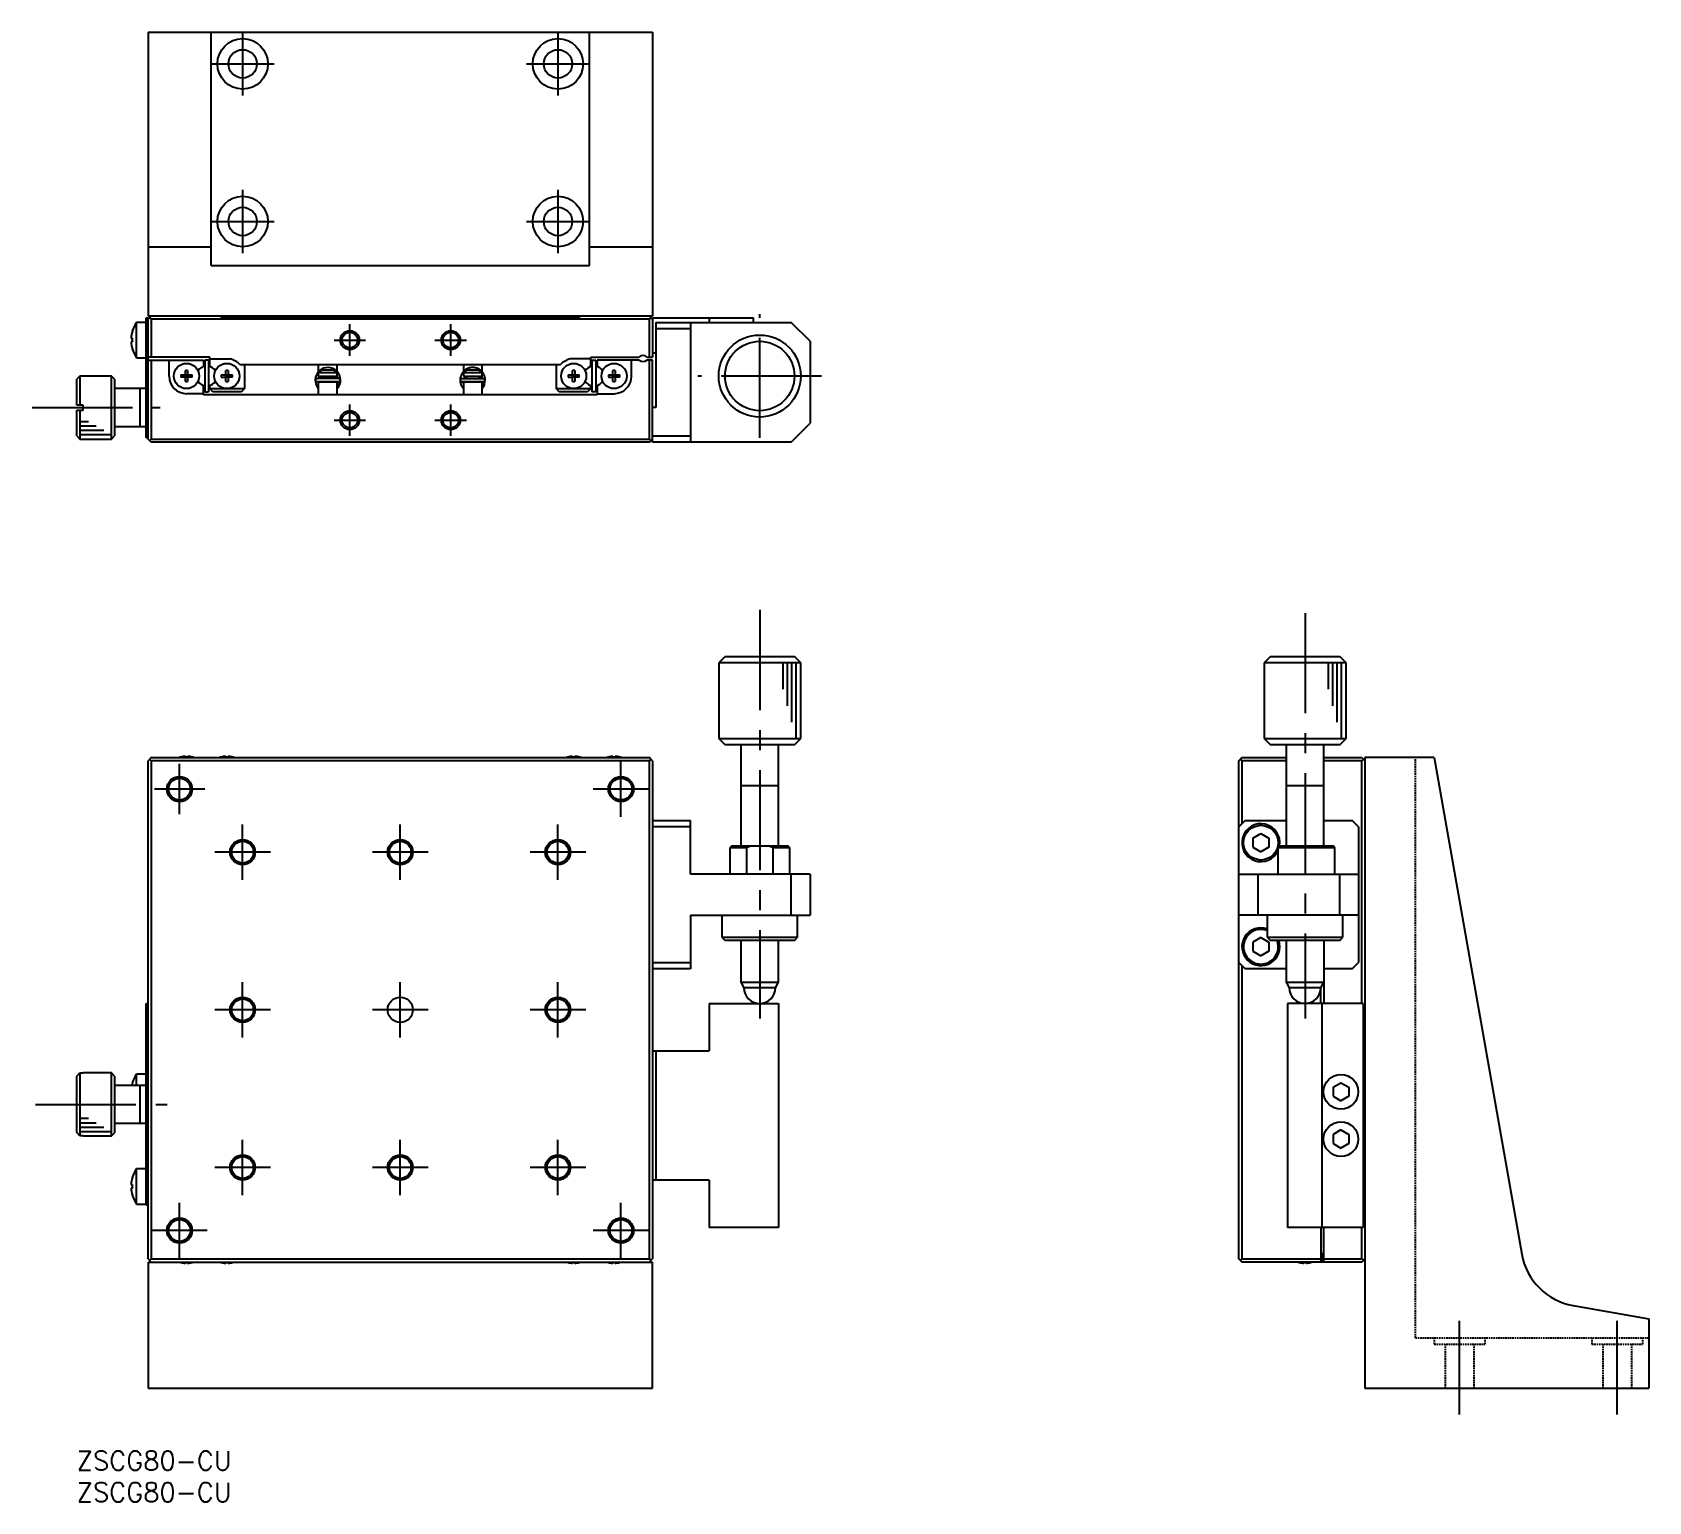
# Model space of a CAD drawing. Extents: x -7 to 249, y -8 to 225.
import ezdxf

# ---------------------------------------------------------------- set-up
doc = ezdxf.new("R2010")
doc.units = 0
doc.header["$LTSCALE"] = 0.5
doc.linetypes.add('CENTER', pattern=[50.8, 31.75, -6.35, 6.35, -6.35])
doc.linetypes.add('DASHED', pattern=[0.75, 0.5, -0.25])
for name, color, linetype in [('MSM_CENTER', 1, 'CENTER'), ('MSM_CONTINUOUS', 7, 'CONTINUOUS'), ('MSM_DASHED', 4, 'DASHED'), ('MSM_NARROW', 5, 'CONTINUOUS'), ('MSM_PART_NUMBER', 7, 'CONTINUOUS')]:
    doc.layers.add(name, color=color, linetype=linetype)
doc.styles.get("Standard").update_dxf_attribs({"font": 'txt.shx', "height": 1, "bigfont": 'bigfont.shx'})

# ---------------------------------------------------------------- blocks, each defined once
blk = doc.blocks.new('*U3')
at = {"layer": 'MSM_PART_NUMBER'}
blk.add_text('ZSCG80-CU', height=3, dxfattribs=at).set_placement((0, -3))
blk = doc.blocks.new('*U4')
at = {"layer": 'MSM_PART_NUMBER'}
blk.add_text('ZSCG80-CU', height=3, dxfattribs=at).set_placement((0, -8))

msp = doc.modelspace()

# ---------------------------------------------------------------- linework, layer by layer
at = {"layer": 'MSM_CENTER'}
for p, q in [((26.3, 225), (26.3, 215)), ((76.3, 225), (76.3, 215)), ((21.3, 220), (31.3, 220)), ((71.3, 220), (81.3, 220)), ((26.3, 200), (26.3, 190)), ((76.3, 200), (76.3, 190)), ((21.3, 195), (31.3, 195)), ((71.3, 195), (81.3, 195)), ((108.3, 160.7), (108.3, 180.3)), ((43.3, 173.7), (43.3, 178.7)), ((59.3, 173.7), (59.3, 178.7)), ((40.8, 176.2), (45.8, 176.2)), ((56.8, 176.2), (61.8, 176.2)), ((118.1, 170.5), (98.5, 170.5)), ((-7.05, 165.5), (13.23, 165.5)), ((43.3, 161), (43.3, 166)), ((59.3, 161), (59.3, 166)), ((40.8, 163.5), (45.8, 163.5)), ((56.8, 163.5), (61.8, 163.5)), ((108.3, 133.41), (108.3, 68.6)), ((194.77, 132.91), (194.77, 68.6)), ((16.3, 101.02), (16.3, 108.98)), ((86.3, 100.6), (86.3, 109.4)), ((20.28, 105), (12.32, 105)), ((90.7, 105), (81.9, 105)), ((26.3, 90.6), (26.3, 99.4)), ((51.3, 90.6), (51.3, 99.4)), ((76.3, 90.6), (76.3, 99.4)), ((30.7, 95), (21.9, 95)), ((55.7, 95), (46.9, 95)), ((80.7, 95), (71.9, 95)), ((26.3, 65.6), (26.3, 74.4)), ((51.3, 65.6), (51.3, 74.4)), ((76.3, 65.6), (76.3, 74.4)), ((30.7, 70), (21.9, 70)), ((55.7, 70), (46.9, 70)), ((80.7, 70), (71.9, 70)), ((-6.53, 55), (14.35, 55)), ((26.3, 40.6), (26.3, 49.4)), ((51.3, 40.6), (51.3, 49.4)), ((76.3, 40.6), (76.3, 49.4)), ((30.7, 45), (21.9, 45)), ((55.7, 45), (46.9, 45)), ((80.7, 45), (71.9, 45)), ((16.3, 30.6), (16.3, 39.4)), ((86.3, 30.6), (86.3, 39.4)), ((20.7, 35), (11.9, 35)), ((90.7, 35), (81.9, 35)), ((219.27, 5.83), (219.27, 20.69)), ((244.27, 5.83), (244.27, 20.69))]:
    msp.add_line(p, q, dxfattribs=at)
at = {"layer": 'MSM_CONTINUOUS'}
for p, q in [((11.3, 225), (11.3, 180)), ((11.3, 225), (91.3, 225)), ((21.3, 188), (21.3, 225)), ((81.3, 188), (81.3, 225)), ((91.3, 225), (91.3, 180)), ((11.3, 191), (21.3, 191)), ((81.3, 191), (91.3, 191)), ((21.3, 188), (81.3, 188)), ((11, 160.7), (11, 179.7)), ((11, 179.7), (11.3, 179.7)), ((91.3, 180), (11.3, 180)), ((11.55, 179.75), (11.3, 179.5)), ((11.3, 160.5), (11.3, 179.7)), ((11.8, 180), (11.55, 179.75)), ((11.55, 179.75), (11.8, 179.5)), ((90.8, 179.5), (11.8, 179.5)), ((11.8, 179.5), (11.8, 173.5)), ((23.15, 179.65), (22.8, 180)), ((79.45, 179.65), (23.15, 179.65)), ((79.8, 180), (79.45, 179.65)), ((91.05, 179.75), (90.8, 180)), ((90.8, 179.5), (91.05, 179.75)), ((90.8, 173.5), (90.8, 179.5)), ((91.3, 179.5), (91.05, 179.75)), ((91.3, 179.7), (91.3, 173.5)), ((91.3, 179.7), (107.3, 179.7)), ((100.3, 179.7), (100.3, 179)), ((107.3, 179), (107.3, 179.7)), ((8.8, 177.6), (8.81, 177.6)), ((11, 179), (9.46, 179)), ((9.46, 173.4), (9.46, 179)), ((91.8, 179), (113.3, 179)), ((91.8, 179), (91.8, 165.5)), ((97.3, 178), (91.8, 178)), ((97.3, 179), (97.3, 160)), ((116.3, 176), (113.3, 179)), ((8.61, 176.46), (8.81, 176.46)), ((8.81, 175.94), (8.61, 175.94)), ((8.81, 176.41), (8.8, 176.41)), ((8.8, 176.41), (8.8, 176.38)), ((8.8, 176.38), (8.8, 176.38)), ((8.8, 176.38), (8.8, 176.35)), ((8.8, 176.35), (8.8, 176.35)), ((8.8, 176.35), (8.8, 176.31)), ((8.8, 176.31), (8.8, 176.3)), ((8.8, 176.3), (8.8, 176.1)), ((8.8, 176.1), (8.8, 176.09)), ((8.8, 176.09), (8.8, 176.05)), ((8.8, 176.05), (8.8, 176.05)), ((8.8, 176.05), (8.8, 176.02)), ((8.8, 176.02), (8.8, 176.02)), ((8.8, 176.02), (8.8, 175.99)), ((8.8, 175.99), (8.81, 175.99)), ((8.81, 174.8), (8.8, 174.8)), ((8.81, 176.46), (8.81, 176.46)), ((8.81, 176.46), (8.81, 176.45)), ((8.81, 176.45), (8.81, 176.44)), ((8.81, 176.44), (8.81, 176.43)), ((8.81, 176.43), (8.81, 176.41)), ((8.81, 175.99), (8.81, 175.97)), ((8.81, 175.97), (8.81, 175.96)), ((8.81, 175.96), (8.81, 175.95)), ((8.81, 175.95), (8.81, 175.94)), ((8.81, 175.94), (8.81, 175.94)), ((116.3, 176), (116.3, 163)), ((9.46, 173.4), (11, 173.4)), ((21.1, 173.5), (11.3, 173.5)), ((11.3, 173), (20.1, 173)), ((11.8, 173), (11.8, 160.5)), ((14.65, 170.45), (14.65, 173)), ((20.1, 172.04), (19.81, 171.87)), ((20.1, 173), (20.1, 172.04)), ((20.9, 173), (20.3, 173)), ((20.3, 173), (20.3, 168)), ((20.9, 173), (20.9, 168)), ((21.1, 172.04), (21.1, 173.5)), ((21.1, 173.2), (24.32, 173.2)), ((21.39, 171.87), (21.1, 172.04)), ((25.88, 172.3), (76.72, 172.3)), ((26.6, 172.3), (26.6, 168.5)), ((38.3, 172.3), (38.3, 171.15)), ((41.3, 171.2), (41.3, 172.3)), ((61.3, 172.3), (61.3, 171.19)), ((62.19, 171.75), (62.1, 171.73)), ((62.28, 171.78), (62.19, 171.75)), ((62.36, 171.8), (62.28, 171.78)), ((62.45, 171.82), (62.36, 171.8)), ((62.54, 171.83), (62.45, 171.82)), ((62.63, 171.84), (62.54, 171.83)), ((62.72, 171.84), (62.63, 171.84)), ((62.81, 171.84), (62.72, 171.84)), ((62.9, 171.84), (62.81, 171.84)), ((62.99, 171.83), (62.9, 171.84)), ((63.08, 171.82), (62.99, 171.83)), ((63.17, 171.81), (63.08, 171.82)), ((63.26, 171.79), (63.17, 171.81)), ((63.35, 171.76), (63.26, 171.79)), ((63.43, 171.73), (63.35, 171.76)), ((63.52, 171.7), (63.43, 171.73)), ((64.3, 171.15), (64.3, 172.3)), ((76, 172.3), (76, 168.5)), ((81.5, 173.2), (78.28, 173.2)), ((81.21, 171.87), (81.5, 172.04)), ((81.5, 172.04), (81.5, 173.5)), ((81.5, 173.5), (89.14, 173.5)), ((81.7, 173), (82.3, 173)), ((81.7, 173), (81.7, 168)), ((82.3, 173), (82.3, 168)), ((89.2, 173), (82.5, 173)), ((82.5, 173), (82.5, 172.04)), ((82.5, 172.04), (82.79, 171.87)), ((87.95, 170.45), (87.95, 173)), ((91.3, 173), (90.4, 173)), ((90.46, 173.5), (91.3, 173.5)), ((90.8, 160.5), (90.8, 173)), ((91.3, 174.2), (91.8, 174.2)), ((91.3, 160), (91.3, 173)), ((0.5, 170.5), (0, 170)), ((0, 165.9), (0, 170)), ((5.5, 170.5), (0.5, 170.5)), ((0.5, 170.5), (0.5, 165.9)), ((6, 170), (5.5, 170.5)), ((5.5, 160.5), (5.5, 170.5)), ((6, 170), (6, 161)), ((16.51, 170.68), (17.22, 170.68)), ((16.51, 170.68), (16.51, 170.68)), ((16.51, 170.68), (16.51, 170.63)), ((16.51, 170.63), (16.51, 170.63)), ((16.51, 170.63), (16.51, 170.55)), ((16.51, 170.55), (16.51, 170.55)), ((16.51, 170.55), (16.51, 170.45)), ((16.51, 170.45), (16.51, 170.45)), ((16.51, 170.45), (16.51, 170.37)), ((16.51, 170.37), (16.51, 170.37)), ((16.51, 170.37), (16.51, 170.32)), ((17.22, 170.32), (16.51, 170.32)), ((16.51, 170.32), (16.51, 170.32)), ((17.22, 170.68), (17.22, 171.39)), ((17.25, 171.39), (17.22, 171.39)), ((17.23, 170.67), (17.22, 170.68)), ((17.23, 170.33), (17.22, 170.32)), ((17.22, 169.61), (17.22, 170.32)), ((17.22, 169.61), (17.24, 169.61)), ((17.23, 170.33), (17.23, 170.67)), ((17.23, 170.67), (17.57, 170.67)), ((17.57, 170.33), (17.23, 170.33)), ((17.24, 169.61), (17.25, 169.61)), ((17.31, 171.39), (17.25, 171.39)), ((17.25, 171.39), (17.25, 171.39)), ((17.25, 169.61), (17.3, 169.61)), ((17.3, 169.61), (17.3, 169.61)), ((17.3, 169.61), (17.5, 169.61)), ((17.49, 171.39), (17.31, 171.39)), ((17.31, 171.39), (17.31, 171.39)), ((17.55, 171.39), (17.49, 171.39)), ((17.49, 171.39), (17.49, 171.39)), ((17.5, 169.61), (17.5, 169.61)), ((17.5, 169.61), (17.56, 169.61)), ((17.58, 171.39), (17.55, 171.39)), ((17.55, 171.39), (17.55, 171.39)), ((17.56, 169.61), (17.56, 169.61)), ((17.56, 169.61), (17.58, 169.61)), ((17.57, 170.67), (17.58, 170.68)), ((17.57, 170.67), (17.57, 170.33)), ((17.57, 170.33), (17.58, 170.32)), ((17.58, 171.39), (17.58, 170.68)), ((17.58, 170.68), (18.29, 170.68)), ((18.29, 170.32), (17.58, 170.32)), ((17.58, 170.32), (17.58, 169.61)), ((18.29, 170.67), (18.29, 170.68)), ((18.29, 170.62), (18.29, 170.67)), ((18.29, 170.67), (18.29, 170.67)), ((18.29, 170.52), (18.29, 170.62)), ((18.29, 170.62), (18.29, 170.62)), ((18.29, 170.48), (18.29, 170.52)), ((18.29, 170.52), (18.29, 170.52)), ((18.29, 170.38), (18.29, 170.48)), ((18.29, 170.48), (18.29, 170.48)), ((18.29, 170.33), (18.29, 170.38)), ((18.29, 170.38), (18.29, 170.38)), ((18.29, 170.32), (18.29, 170.33)), ((18.29, 170.33), (18.29, 170.33)), ((22.91, 170.68), (23.62, 170.68)), ((22.91, 170.68), (22.91, 170.68)), ((22.91, 170.68), (22.91, 170.63)), ((22.91, 170.63), (22.91, 170.63)), ((22.91, 170.63), (22.91, 170.55)), ((22.91, 170.55), (22.91, 170.55)), ((22.91, 170.55), (22.91, 170.45)), ((22.91, 170.45), (22.91, 170.45)), ((22.91, 170.45), (22.91, 170.37)), ((22.91, 170.37), (22.91, 170.37)), ((22.91, 170.37), (22.91, 170.32)), ((22.91, 170.32), (23.62, 170.32)), ((22.91, 170.32), (22.91, 170.32)), ((23.62, 170.68), (23.62, 171.39)), ((23.65, 171.39), (23.62, 171.39)), ((23.63, 170.67), (23.62, 170.68)), ((23.63, 170.33), (23.62, 170.32)), ((23.62, 169.61), (23.62, 170.32)), ((23.62, 169.61), (23.64, 169.61)), ((23.63, 170.33), (23.63, 170.67)), ((23.63, 170.67), (23.97, 170.67)), ((23.97, 170.33), (23.63, 170.33)), ((23.64, 169.61), (23.65, 169.61)), ((23.71, 171.39), (23.65, 171.39)), ((23.65, 171.39), (23.65, 171.39)), ((23.65, 169.61), (23.7, 169.61)), ((23.7, 169.61), (23.7, 169.61)), ((23.7, 169.61), (23.9, 169.61)), ((23.89, 171.39), (23.71, 171.39)), ((23.71, 171.39), (23.71, 171.39)), ((23.95, 171.39), (23.89, 171.39)), ((23.89, 171.39), (23.89, 171.39)), ((23.9, 169.61), (23.9, 169.61)), ((23.9, 169.61), (23.96, 169.61)), ((23.98, 171.39), (23.95, 171.39)), ((23.95, 171.39), (23.95, 171.39)), ((23.96, 169.61), (23.96, 169.61)), ((23.96, 169.61), (23.98, 169.61)), ((23.97, 170.67), (23.98, 170.68)), ((23.97, 170.67), (23.97, 170.33)), ((23.97, 170.33), (23.98, 170.32)), ((23.98, 171.39), (23.98, 170.68)), ((23.98, 170.68), (24.69, 170.68)), ((24.69, 170.32), (23.98, 170.32)), ((23.98, 170.32), (23.98, 169.61)), ((24.69, 170.67), (24.69, 170.68)), ((24.69, 170.62), (24.69, 170.67)), ((24.69, 170.67), (24.69, 170.67)), ((24.69, 170.52), (24.69, 170.62)), ((24.69, 170.62), (24.69, 170.62)), ((24.69, 170.48), (24.69, 170.52)), ((24.69, 170.52), (24.69, 170.52)), ((24.69, 170.38), (24.69, 170.48)), ((24.69, 170.48), (24.69, 170.48)), ((24.69, 170.33), (24.69, 170.38)), ((24.69, 170.38), (24.69, 170.38)), ((24.69, 170.32), (24.69, 170.33)), ((24.69, 170.33), (24.69, 170.33)), ((41.59, 170.08), (38.04, 170.08)), ((38.04, 169.63), (41.59, 169.63)), ((38.31, 169.5), (38.28, 169.63)), ((38.3, 171), (38.3, 170.5)), ((41.3, 171), (38.3, 171)), ((38.3, 170.5), (41.3, 170.5)), ((38.3, 169.5), (38.3, 167.5)), ((41.3, 169.5), (38.3, 169.5)), ((38.33, 170.3), (38.8, 170.3)), ((38.35, 171), (38.88, 171.5)), ((38.41, 169.5), (38.64, 169.63)), ((38.8, 170.5), (38.8, 170.08)), ((38.8, 169.63), (38.8, 169.5)), ((38.88, 171.5), (40.72, 171.5)), ((40.72, 171.5), (41.25, 171)), ((40.8, 170.08), (40.8, 170.5)), ((40.8, 170.3), (41.29, 170.3)), ((40.8, 169.5), (40.8, 169.63)), ((40.99, 169.63), (41.23, 169.5)), ((41.23, 170.5), (41.35, 170.08)), ((41.3, 170.5), (41.3, 171)), ((41.3, 167.5), (41.3, 169.5)), ((41.3, 169.21), (41.3, 169.21)), ((41.3, 169.21), (41.31, 169.21)), ((41.66, 169.07), (41.3, 169.2)), ((41.31, 169.21), (41.31, 169.21)), ((41.31, 169.21), (41.31, 169.21)), ((41.31, 169.21), (41.31, 169.21)), ((41.31, 169.21), (41.32, 169.2)), ((41.32, 169.2), (41.32, 169.2)), ((41.32, 169.2), (41.32, 169.2)), ((41.32, 169.2), (41.33, 169.2)), ((41.33, 169.2), (41.33, 169.2)), ((41.33, 169.2), (41.33, 169.2)), ((41.33, 169.2), (41.34, 169.19)), ((41.34, 169.19), (41.34, 169.19)), ((41.34, 169.19), (41.34, 169.19)), ((41.34, 169.19), (41.34, 169.19)), ((41.34, 169.19), (41.35, 169.19)), ((41.35, 169.19), (41.35, 169.19)), ((41.35, 169.19), (41.35, 169.18)), ((41.35, 169.18), (41.36, 169.18)), ((41.36, 169.18), (41.36, 169.18)), ((41.36, 169.18), (41.37, 169.18)), ((41.37, 169.18), (41.37, 169.18)), ((41.37, 169.18), (41.37, 169.18)), ((41.37, 169.18), (41.38, 169.17)), ((41.38, 169.17), (41.38, 169.17)), ((41.38, 169.17), (41.39, 169.17)), ((41.39, 169.17), (41.39, 169.17)), ((41.66, 169.08), (41.66, 169.64)), ((60.79, 169.94), (60.78, 169.87)), ((60.78, 169.82), (60.78, 169.76)), ((60.78, 169.76), (60.79, 169.67)), ((60.8, 170.12), (60.79, 170.03)), ((60.79, 170.03), (60.79, 169.94)), ((60.79, 169.67), (60.8, 169.58)), ((60.82, 170.21), (60.8, 170.12)), ((60.8, 169.58), (60.81, 169.49)), ((60.81, 169.49), (60.83, 169.4)), ((60.84, 170.3), (60.82, 170.21)), ((60.83, 169.4), (60.85, 169.32)), ((60.86, 170.39), (60.84, 170.3)), ((60.85, 169.32), (60.88, 169.23)), ((60.88, 170.47), (60.86, 170.39)), ((60.91, 170.56), (60.88, 170.47)), ((60.88, 169.23), (60.91, 169.14)), ((60.95, 170.64), (60.91, 170.56)), ((60.99, 170.72), (60.95, 170.64)), ((61.03, 170.8), (60.99, 170.72)), ((64.56, 170.07), (61.01, 170.07)), ((61.01, 169.62), (64.56, 169.62)), ((61.07, 170.88), (61.03, 170.8)), ((61.12, 170.96), (61.07, 170.88)), ((61.17, 171.03), (61.12, 170.96)), ((61.23, 171.1), (61.17, 171.03)), ((61.29, 171.17), (61.23, 171.1)), ((61.27, 169.5), (61.25, 169.62)), ((61.3, 169.39), (61.27, 169.5)), ((61.35, 171.24), (61.29, 171.17)), ((61.3, 171), (61.3, 170.5)), ((64.3, 171), (61.3, 171)), ((61.3, 170.5), (64.3, 170.5)), ((61.3, 170.3), (61.8, 170.3)), ((61.3, 169.5), (61.3, 167.5)), ((64.3, 169.5), (61.3, 169.5)), ((61.35, 171), (61.88, 171.5)), ((61.41, 171.3), (61.35, 171.24)), ((61.38, 169.5), (61.61, 169.62)), ((61.48, 171.36), (61.41, 171.3)), ((61.55, 171.42), (61.48, 171.36)), ((61.62, 171.47), (61.55, 171.42)), ((61.7, 171.53), (61.62, 171.47)), ((61.78, 171.57), (61.7, 171.53)), ((61.86, 171.62), (61.78, 171.57)), ((61.8, 170.5), (61.8, 170.07)), ((61.8, 169.62), (61.8, 169.5)), ((61.94, 171.66), (61.86, 171.62)), ((61.88, 171.5), (63.72, 171.5)), ((62.02, 171.69), (61.94, 171.66)), ((62.1, 171.73), (62.02, 171.69)), ((63.6, 171.67), (63.52, 171.7)), ((63.68, 171.63), (63.6, 171.67)), ((63.76, 171.59), (63.68, 171.63)), ((63.72, 171.5), (64.25, 171)), ((63.84, 171.54), (63.76, 171.59)), ((63.8, 170.07), (63.8, 170.5)), ((63.8, 170.3), (64.26, 170.3)), ((63.8, 169.5), (63.8, 169.62)), ((63.92, 171.49), (63.84, 171.54)), ((63.99, 171.44), (63.92, 171.49)), ((63.96, 169.62), (64.19, 169.5)), ((64.06, 171.38), (63.99, 171.44)), ((64.13, 171.32), (64.06, 171.38)), ((64.19, 171.26), (64.13, 171.32)), ((64.26, 171.19), (64.19, 171.26)), ((64.19, 170.5), (64.32, 170.07)), ((64.32, 171.13), (64.26, 171.19)), ((64.3, 170.5), (64.3, 171)), ((64.3, 167.5), (64.3, 169.5)), ((64.3, 169.18), (64.3, 169.18)), ((64.3, 169.18), (64.31, 169.18)), ((64.62, 169.06), (64.3, 169.17)), ((64.31, 169.18), (64.31, 169.18)), ((64.31, 169.18), (64.31, 169.18)), ((64.31, 169.18), (64.32, 169.18)), ((64.37, 171.06), (64.32, 171.13)), ((64.32, 169.18), (64.32, 169.17)), ((64.32, 169.17), (64.32, 169.17)), ((64.32, 169.17), (64.33, 169.17)), ((64.33, 169.17), (64.33, 169.17)), ((64.33, 169.17), (64.33, 169.17)), ((64.43, 170.98), (64.37, 171.06)), ((64.48, 170.91), (64.43, 170.98)), ((64.52, 170.83), (64.48, 170.91)), ((64.56, 170.75), (64.52, 170.83)), ((64.6, 170.67), (64.56, 170.75)), ((64.64, 170.58), (64.6, 170.67)), ((64.62, 169.07), (64.78, 169.82)), ((64.63, 169.07), (64.62, 169.63)), ((64.67, 170.5), (64.64, 170.58)), ((64.7, 170.41), (64.67, 170.5)), ((64.72, 170.33), (64.7, 170.41)), ((64.74, 170.24), (64.72, 170.33)), ((64.76, 170.15), (64.74, 170.24)), ((64.77, 170.06), (64.76, 170.15)), ((64.78, 169.97), (64.77, 170.06)), ((64.78, 169.88), (64.78, 169.97)), ((64.78, 169.87), (64.78, 169.88)), ((77.91, 170.68), (78.62, 170.68)), ((77.91, 170.68), (77.91, 170.68)), ((77.91, 170.68), (77.91, 170.63)), ((77.91, 170.63), (77.91, 170.63)), ((77.91, 170.63), (77.91, 170.55)), ((77.91, 170.55), (77.91, 170.55)), ((77.91, 170.55), (77.91, 170.45)), ((77.91, 170.45), (77.91, 170.45)), ((77.91, 170.45), (77.91, 170.37)), ((77.91, 170.37), (77.91, 170.37)), ((77.91, 170.37), (77.91, 170.32)), ((77.91, 170.32), (78.62, 170.32)), ((77.91, 170.32), (77.91, 170.32)), ((78.62, 170.68), (78.62, 171.39)), ((78.65, 171.39), (78.62, 171.39)), ((78.63, 170.67), (78.62, 170.68)), ((78.63, 170.33), (78.62, 170.32)), ((78.62, 169.61), (78.62, 170.32)), ((78.62, 169.61), (78.64, 169.61)), ((78.63, 170.33), (78.63, 170.67)), ((78.63, 170.67), (78.97, 170.67)), ((78.97, 170.33), (78.63, 170.33)), ((78.64, 169.61), (78.65, 169.61)), ((78.71, 171.39), (78.65, 171.39)), ((78.65, 171.39), (78.65, 171.39)), ((78.65, 169.61), (78.7, 169.61)), ((78.7, 169.61), (78.7, 169.61)), ((78.7, 169.61), (78.9, 169.61)), ((78.89, 171.39), (78.71, 171.39)), ((78.71, 171.39), (78.71, 171.39)), ((78.95, 171.39), (78.89, 171.39)), ((78.89, 171.39), (78.89, 171.39)), ((78.9, 169.61), (78.9, 169.61)), ((78.9, 169.61), (78.96, 169.61)), ((78.98, 171.39), (78.95, 171.39)), ((78.95, 171.39), (78.95, 171.39)), ((78.96, 169.61), (78.96, 169.61)), ((78.96, 169.61), (78.98, 169.61)), ((78.97, 170.67), (78.98, 170.68)), ((78.97, 170.67), (78.97, 170.33)), ((78.97, 170.33), (78.98, 170.32)), ((78.98, 171.39), (78.98, 170.68)), ((78.98, 170.68), (79.69, 170.68)), ((79.69, 170.32), (78.98, 170.32)), ((78.98, 170.32), (78.98, 169.61)), ((79.69, 170.67), (79.69, 170.68)), ((79.69, 170.62), (79.69, 170.67)), ((79.69, 170.67), (79.69, 170.67)), ((79.69, 170.52), (79.69, 170.62)), ((79.69, 170.62), (79.69, 170.62)), ((79.69, 170.48), (79.69, 170.52)), ((79.69, 170.52), (79.69, 170.52)), ((79.69, 170.38), (79.69, 170.48)), ((79.69, 170.48), (79.69, 170.48)), ((79.69, 170.33), (79.69, 170.38)), ((79.69, 170.38), (79.69, 170.38)), ((79.69, 170.32), (79.69, 170.33)), ((79.69, 170.33), (79.69, 170.33)), ((84.31, 170.68), (85.02, 170.68)), ((84.31, 170.68), (84.31, 170.68)), ((84.31, 170.68), (84.31, 170.63)), ((84.31, 170.63), (84.31, 170.63)), ((84.31, 170.63), (84.31, 170.55)), ((84.31, 170.55), (84.31, 170.55)), ((84.31, 170.55), (84.31, 170.45)), ((84.31, 170.45), (84.31, 170.45)), ((84.31, 170.45), (84.31, 170.37)), ((84.31, 170.37), (84.31, 170.37)), ((84.31, 170.37), (84.31, 170.32)), ((84.31, 170.32), (85.02, 170.32)), ((84.31, 170.32), (84.31, 170.32)), ((85.02, 170.68), (85.02, 171.39)), ((85.05, 171.39), (85.02, 171.39)), ((85.03, 170.67), (85.02, 170.68)), ((85.03, 170.33), (85.02, 170.32)), ((85.02, 169.61), (85.02, 170.32)), ((85.02, 169.61), (85.04, 169.61)), ((85.03, 170.33), (85.03, 170.67)), ((85.03, 170.67), (85.37, 170.67)), ((85.37, 170.33), (85.03, 170.33)), ((85.04, 169.61), (85.05, 169.61)), ((85.11, 171.39), (85.05, 171.39)), ((85.05, 171.39), (85.05, 171.39)), ((85.05, 169.61), (85.1, 169.61)), ((85.1, 169.61), (85.1, 169.61)), ((85.1, 169.61), (85.3, 169.61)), ((85.29, 171.39), (85.11, 171.39)), ((85.11, 171.39), (85.11, 171.39)), ((85.35, 171.39), (85.29, 171.39)), ((85.29, 171.39), (85.29, 171.39)), ((85.3, 169.61), (85.3, 169.61)), ((85.3, 169.61), (85.36, 169.61)), ((85.38, 171.39), (85.35, 171.39)), ((85.35, 171.39), (85.35, 171.39)), ((85.36, 169.61), (85.36, 169.61)), ((85.36, 169.61), (85.38, 169.61)), ((85.37, 170.67), (85.38, 170.68)), ((85.37, 170.67), (85.37, 170.33)), ((85.37, 170.33), (85.38, 170.32)), ((85.38, 171.39), (85.38, 170.68)), ((85.38, 170.68), (86.09, 170.68)), ((86.09, 170.32), (85.38, 170.32)), ((85.38, 170.32), (85.38, 169.61)), ((86.09, 170.67), (86.09, 170.68)), ((86.09, 170.62), (86.09, 170.67)), ((86.09, 170.67), (86.09, 170.67)), ((86.09, 170.52), (86.09, 170.62)), ((86.09, 170.62), (86.09, 170.62)), ((86.09, 170.48), (86.09, 170.52)), ((86.09, 170.52), (86.09, 170.52)), ((86.09, 170.38), (86.09, 170.48)), ((86.09, 170.48), (86.09, 170.48)), ((86.09, 170.33), (86.09, 170.38)), ((86.09, 170.38), (86.09, 170.38)), ((86.09, 170.32), (86.09, 170.33)), ((86.09, 170.33), (86.09, 170.33)), ((11, 168.5), (6, 168.5)), ((10, 168.5), (10, 162.5)), ((20.1, 167.7), (17.4, 167.7)), ((19.81, 169.13), (20.1, 168.96)), ((20.1, 167.5), (20.1, 168.96)), ((82.5, 167.5), (20.1, 167.5)), ((20.3, 168), (20.9, 168)), ((21.1, 168.96), (21.39, 169.13)), ((21.1, 168.5), (21.1, 168.96)), ((21.6, 168), (21.1, 168.5)), ((21.1, 168.5), (26.6, 168.5)), ((26.1, 168), (21.6, 168)), ((26.6, 168.5), (26.1, 168)), ((41.3, 168.51), (41.66, 169.08)), ((41.39, 169.17), (41.4, 169.16)), ((41.4, 169.16), (41.4, 169.16)), ((41.4, 169.16), (41.41, 169.16)), ((41.41, 169.16), (41.41, 169.16)), ((41.41, 169.16), (41.42, 169.16)), ((41.42, 169.16), (41.43, 169.15)), ((41.43, 169.15), (41.43, 169.15)), ((41.43, 169.15), (41.43, 169.15)), ((41.43, 169.15), (41.44, 169.15)), ((41.44, 169.15), (41.44, 169.15)), ((41.44, 169.15), (41.45, 169.14)), ((41.45, 169.14), (41.45, 169.14)), ((41.45, 169.14), (41.46, 169.14)), ((41.46, 169.14), (41.46, 169.14)), ((41.46, 169.14), (41.46, 169.14)), ((41.46, 169.14), (41.47, 169.13)), ((41.47, 169.13), (41.47, 169.13)), ((41.47, 169.13), (41.48, 169.13)), ((41.48, 169.13), (41.48, 169.13)), ((41.48, 169.13), (41.48, 169.13)), ((41.48, 169.13), (41.49, 169.13)), ((41.49, 169.13), (41.49, 169.12)), ((41.49, 169.12), (41.5, 169.12)), ((41.5, 169.12), (41.5, 169.12)), ((41.5, 169.12), (41.5, 169.12)), ((41.5, 169.12), (41.51, 169.12)), ((41.51, 169.12), (41.51, 169.12)), ((41.51, 169.12), (41.51, 169.12)), ((41.51, 169.12), (41.52, 169.11)), ((41.52, 169.11), (41.52, 169.11)), ((41.52, 169.11), (41.53, 169.11)), ((41.53, 169.11), (41.53, 169.11)), ((41.53, 169.11), (41.53, 169.11)), ((41.53, 169.11), (41.54, 169.11)), ((41.54, 169.11), (41.54, 169.11)), ((41.54, 169.11), (41.54, 169.11)), ((41.54, 169.11), (41.55, 169.1)), ((41.55, 169.1), (41.55, 169.1)), ((41.55, 169.1), (41.55, 169.1)), ((41.55, 169.1), (41.56, 169.1)), ((41.56, 169.1), (41.56, 169.1)), ((41.56, 169.1), (41.57, 169.1)), ((41.57, 169.1), (41.57, 169.1)), ((41.57, 169.1), (41.58, 169.1)), ((41.58, 169.1), (41.58, 169.09)), ((41.58, 169.09), (41.58, 169.09)), ((41.58, 169.09), (41.59, 169.09)), ((41.59, 169.09), (41.59, 169.09)), ((41.59, 169.09), (41.6, 169.09)), ((41.6, 169.09), (41.6, 169.09)), ((41.6, 169.09), (41.61, 169.09)), ((41.61, 169.09), (41.61, 169.09)), ((41.61, 169.09), (41.61, 169.08)), ((41.61, 169.08), (41.62, 169.08)), ((41.62, 169.08), (41.62, 169.08)), ((41.62, 169.08), (41.62, 169.08)), ((41.62, 169.08), (41.62, 169.08)), ((41.62, 169.08), (41.63, 169.08)), ((41.63, 169.08), (41.63, 169.08)), ((41.63, 169.08), (41.63, 169.08)), ((41.63, 169.08), (41.63, 169.08)), ((41.63, 169.08), (41.64, 169.08)), ((41.64, 169.08), (41.64, 169.08)), ((41.64, 169.08), (41.65, 169.08)), ((41.65, 169.08), (41.65, 169.08)), ((41.65, 169.08), (41.66, 169.08)), ((41.66, 169.08), (41.66, 169.08)), ((41.66, 169.08), (41.66, 169.08)), ((41.66, 169.08), (41.66, 169.08)), ((41.66, 169.08), (41.66, 169.08)), ((41.66, 169.08), (41.66, 169.08)), ((41.66, 169.08), (41.66, 169.08)), ((41.66, 169.08), (41.66, 169.08)), ((41.66, 169.08), (41.67, 169.08)), ((41.67, 169.08), (41.67, 169.08)), ((60.91, 169.14), (60.94, 169.06)), ((60.91, 169.13), (60.92, 169.13)), ((60.92, 169.13), (60.92, 169.12)), ((60.92, 169.13), (60.92, 169.13)), ((60.92, 169.13), (60.92, 169.13)), ((60.92, 169.13), (60.92, 169.13)), ((60.92, 169.13), (60.92, 169.13)), ((60.92, 169.12), (60.94, 169.07)), ((60.92, 169.12), (60.92, 169.12)), ((60.92, 169.12), (60.92, 169.12)), ((60.94, 169.07), (60.94, 169.08)), ((60.94, 169.08), (60.94, 169.07)), ((60.94, 169.07), (60.95, 169.04)), ((60.94, 169.07), (60.94, 169.07)), ((60.94, 169.06), (60.98, 168.98)), ((60.98, 168.98), (61.02, 168.9)), ((61.02, 168.9), (61.07, 168.82)), ((61.07, 168.82), (61.12, 168.74)), ((61.12, 168.74), (61.17, 168.67)), ((61.17, 168.67), (61.22, 168.6)), ((61.22, 168.6), (61.28, 168.53)), ((61.28, 168.53), (61.3, 168.5)), ((64.3, 168.55), (64.63, 169.07)), ((64.33, 169.17), (64.34, 169.17)), ((64.34, 169.17), (64.34, 169.16)), ((64.34, 169.16), (64.34, 169.16)), ((64.34, 169.16), (64.35, 169.16)), ((64.35, 169.16), (64.35, 169.16)), ((64.35, 169.16), (64.35, 169.16)), ((64.35, 169.16), (64.36, 169.16)), ((64.36, 169.16), (64.36, 169.15)), ((64.36, 169.15), (64.36, 169.15)), ((64.36, 169.15), (64.37, 169.15)), ((64.37, 169.15), (64.37, 169.15)), ((64.37, 169.15), (64.37, 169.15)), ((64.37, 169.15), (64.38, 169.15)), ((64.38, 169.15), (64.38, 169.15)), ((64.38, 169.15), (64.38, 169.14)), ((64.38, 169.14), (64.39, 169.14)), ((64.39, 169.14), (64.39, 169.14)), ((64.39, 169.14), (64.4, 169.14)), ((64.4, 169.14), (64.4, 169.14)), ((64.4, 169.14), (64.4, 169.14)), ((64.4, 169.14), (64.41, 169.13)), ((64.41, 169.13), (64.41, 169.13)), ((64.41, 169.13), (64.41, 169.13)), ((64.41, 169.13), (64.42, 169.13)), ((64.42, 169.13), (64.42, 169.13)), ((64.42, 169.13), (64.42, 169.13)), ((64.42, 169.13), (64.43, 169.13)), ((64.43, 169.13), (64.43, 169.12)), ((64.43, 169.12), (64.43, 169.12)), ((64.43, 169.12), (64.44, 169.12)), ((64.44, 169.12), (64.44, 169.12)), ((64.44, 169.12), (64.44, 169.12)), ((64.44, 169.12), (64.45, 169.12)), ((64.45, 169.12), (64.45, 169.12)), ((64.45, 169.12), (64.46, 169.11)), ((64.46, 169.11), (64.46, 169.11)), ((64.46, 169.11), (64.46, 169.11)), ((64.46, 169.11), (64.47, 169.11)), ((64.47, 169.11), (64.47, 169.11)), ((64.47, 169.11), (64.48, 169.11)), ((64.48, 169.11), (64.48, 169.11)), ((64.48, 169.11), (64.48, 169.1)), ((64.48, 169.1), (64.49, 169.1)), ((64.49, 169.1), (64.49, 169.1)), ((64.49, 169.1), (64.5, 169.1)), ((64.5, 169.1), (64.5, 169.1)), ((64.5, 169.1), (64.5, 169.1)), ((64.5, 169.1), (64.51, 169.1)), ((64.51, 169.1), (64.51, 169.09)), ((64.51, 169.09), (64.52, 169.09)), ((64.52, 169.09), (64.52, 169.09)), ((64.52, 169.09), (64.52, 169.09)), ((64.52, 169.09), (64.53, 169.09)), ((64.53, 169.09), (64.53, 169.09)), ((64.53, 169.09), (64.55, 169.08)), ((64.55, 169.08), (64.55, 169.08)), ((64.55, 169.08), (64.55, 169.08)), ((64.55, 169.08), (64.55, 169.08)), ((64.55, 169.08), (64.56, 169.08)), ((64.56, 169.08), (64.56, 169.08)), ((64.56, 169.08), (64.56, 169.08)), ((64.56, 169.08), (64.56, 169.08)), ((64.56, 169.08), (64.57, 169.08)), ((64.57, 169.08), (64.57, 169.08)), ((64.57, 169.08), (64.57, 169.08)), ((64.57, 169.08), (64.57, 169.08)), ((64.57, 169.08), (64.58, 169.08)), ((64.58, 169.08), (64.58, 169.07)), ((64.58, 169.07), (64.58, 169.07)), ((64.58, 169.07), (64.58, 169.07)), ((64.58, 169.07), (64.59, 169.07)), ((64.59, 169.07), (64.59, 169.07)), ((64.59, 169.07), (64.59, 169.07)), ((64.59, 169.07), (64.59, 169.07)), ((64.59, 169.07), (64.6, 169.07)), ((64.6, 169.07), (64.6, 169.07)), ((64.6, 169.07), (64.61, 169.07)), ((64.61, 169.03), (64.62, 169.07)), ((64.61, 169.07), (64.61, 169.07)), ((64.61, 169.07), (64.62, 169.07)), ((64.62, 169.07), (64.62, 169.07)), ((64.62, 169.07), (64.62, 169.07)), ((64.62, 169.07), (64.62, 169.07)), ((64.62, 169.07), (64.63, 169.07)), ((64.63, 169.07), (64.63, 169.07)), ((64.63, 169.07), (64.63, 169.07)), ((76.5, 168), (76, 168.5)), ((76, 168.5), (81.5, 168.5)), ((81, 168), (76.5, 168)), ((81.5, 168.5), (81, 168)), ((81.5, 168.96), (81.21, 169.13)), ((81.5, 168.5), (81.5, 168.96)), ((82.3, 168), (81.7, 168)), ((82.79, 169.13), (82.5, 168.96)), ((82.5, 168.96), (82.5, 167.5)), ((82.5, 167.7), (85.2, 167.7)), ((1, 165.9), (0, 165.9)), ((0, 165.1), (1, 165.1)), ((0, 161), (0, 165.1)), ((0.5, 165.1), (0.5, 160.5)), ((1, 165.1), (1, 165.9)), ((91.8, 165.5), (91.3, 165.5)), ((6, 162.5), (11, 162.5)), ((113.3, 160), (116.3, 163)), ((0, 161), (0.5, 160.5)), ((0.5, 160.5), (5.5, 160.5)), ((5.5, 160.5), (6, 161)), ((11.3, 160.7), (11, 160.7)), ((11.8, 160), (11.3, 160.5)), ((11.8, 160.5), (11.55, 160.25)), ((11.8, 160.5), (90.8, 160.5)), ((90.8, 160), (11.8, 160)), ((90.8, 160), (91.3, 160.5)), ((91.05, 160.25), (90.8, 160.5)), ((91.3, 161), (97.3, 161)), ((113.3, 160), (91.3, 160)), ((102.8, 126), (101.8, 125)), ((102.8, 126), (113.8, 126)), ((114.8, 125), (113.8, 126)), ((189.27, 126), (188.27, 125)), ((189.27, 126), (200.27, 126)), ((201.27, 125), (200.27, 126)), ((114.8, 125), (101.8, 125)), ((101.8, 125), (101.8, 113)), ((114.8, 113), (114.8, 125)), ((201.27, 125), (188.27, 125)), ((188.27, 125), (188.27, 113)), ((201.27, 113), (201.27, 125)), ((101.8, 113), (102.8, 112)), ((101.8, 113), (114.8, 113)), ((113.8, 112), (114.8, 113)), ((188.27, 113), (201.27, 113)), ((188.27, 113), (189.27, 112)), ((200.27, 112), (201.27, 113)), ((113.8, 112), (102.8, 112)), ((105.3, 112), (105.3, 96)), ((111.3, 96), (111.3, 112)), ((200.27, 112), (189.27, 112)), ((191.77, 112), (191.77, 96)), ((197.77, 96), (197.77, 112)), ((11.8, 110), (11.3, 109.5)), ((11.3, 30.5), (11.3, 109.5)), ((11.8, 109.5), (11.55, 109.75)), ((11.8, 110), (90.8, 110)), ((11.8, 109.5), (11.8, 30.5)), ((90.8, 109.5), (11.8, 109.5)), ((16.51, 110.07), (16.51, 110.07)), ((17.22, 110.07), (17.22, 110.19)), ((17.23, 110.07), (17.22, 110.07)), ((17.25, 110.07), (17.23, 110.07)), ((17.23, 110.07), (17.23, 110.07)), ((17.28, 110.07), (17.25, 110.07)), ((17.25, 110.07), (17.25, 110.07)), ((17.31, 110.07), (17.28, 110.07)), ((17.28, 110.07), (17.28, 110.07)), ((17.32, 110.07), (17.31, 110.07)), ((17.38, 110.07), (17.32, 110.07)), ((17.42, 110.07), (17.38, 110.07)), ((17.38, 110.07), (17.38, 110.07)), ((17.48, 110.07), (17.42, 110.07)), ((17.42, 110.07), (17.42, 110.07)), ((17.49, 110.07), (17.48, 110.07)), ((17.52, 110.07), (17.49, 110.07)), ((17.55, 110.07), (17.52, 110.07)), ((17.52, 110.07), (17.52, 110.07)), ((17.57, 110.07), (17.55, 110.07)), ((17.55, 110.07), (17.55, 110.07)), ((17.58, 110.07), (17.57, 110.07)), ((17.57, 110.07), (17.57, 110.07)), ((17.58, 110.19), (17.58, 110.07)), ((18.29, 110.07), (18.29, 110.07)), ((22.91, 110.07), (22.91, 110.07)), ((23.62, 110.07), (23.62, 110.19)), ((23.63, 110.07), (23.62, 110.07)), ((23.65, 110.07), (23.63, 110.07)), ((23.63, 110.07), (23.63, 110.07)), ((23.68, 110.07), (23.65, 110.07)), ((23.65, 110.07), (23.65, 110.07)), ((23.71, 110.07), (23.68, 110.07)), ((23.68, 110.07), (23.68, 110.07)), ((23.72, 110.07), (23.71, 110.07)), ((23.78, 110.07), (23.72, 110.07)), ((23.82, 110.07), (23.78, 110.07)), ((23.78, 110.07), (23.78, 110.07)), ((23.88, 110.07), (23.82, 110.07)), ((23.82, 110.07), (23.82, 110.07)), ((23.89, 110.07), (23.88, 110.07)), ((23.92, 110.07), (23.89, 110.07)), ((23.95, 110.07), (23.92, 110.07)), ((23.92, 110.07), (23.92, 110.07)), ((23.97, 110.07), (23.95, 110.07)), ((23.95, 110.07), (23.95, 110.07)), ((23.98, 110.07), (23.97, 110.07)), ((23.97, 110.07), (23.97, 110.07)), ((23.98, 110.19), (23.98, 110.07)), ((24.69, 110.07), (24.69, 110.07)), ((77.91, 110.07), (77.91, 110.07)), ((78.62, 110.07), (78.62, 110.19)), ((78.63, 110.07), (78.62, 110.07)), ((78.65, 110.07), (78.63, 110.07)), ((78.63, 110.07), (78.63, 110.07)), ((78.68, 110.07), (78.65, 110.07)), ((78.65, 110.07), (78.65, 110.07)), ((78.71, 110.07), (78.68, 110.07)), ((78.68, 110.07), (78.68, 110.07)), ((78.72, 110.07), (78.71, 110.07)), ((78.78, 110.07), (78.72, 110.07)), ((78.82, 110.07), (78.78, 110.07)), ((78.78, 110.07), (78.78, 110.07)), ((78.88, 110.07), (78.82, 110.07)), ((78.82, 110.07), (78.82, 110.07)), ((78.89, 110.07), (78.88, 110.07)), ((78.92, 110.07), (78.89, 110.07)), ((78.95, 110.07), (78.92, 110.07)), ((78.92, 110.07), (78.92, 110.07)), ((78.97, 110.07), (78.95, 110.07)), ((78.95, 110.07), (78.95, 110.07)), ((78.98, 110.07), (78.97, 110.07)), ((78.97, 110.07), (78.97, 110.07)), ((78.98, 110.19), (78.98, 110.07)), ((79.69, 110.07), (79.69, 110.07)), ((84.31, 110.07), (84.31, 110.07)), ((85.02, 110.07), (85.02, 110.19)), ((85.03, 110.07), (85.02, 110.07)), ((85.05, 110.07), (85.03, 110.07)), ((85.03, 110.07), (85.03, 110.07)), ((85.08, 110.07), (85.05, 110.07)), ((85.05, 110.07), (85.05, 110.07)), ((85.11, 110.07), (85.08, 110.07)), ((85.08, 110.07), (85.08, 110.07)), ((85.12, 110.07), (85.11, 110.07)), ((85.18, 110.07), (85.12, 110.07)), ((85.22, 110.07), (85.18, 110.07)), ((85.18, 110.07), (85.18, 110.07)), ((85.28, 110.07), (85.22, 110.07)), ((85.22, 110.07), (85.22, 110.07)), ((85.29, 110.07), (85.28, 110.07)), ((85.32, 110.07), (85.29, 110.07)), ((85.35, 110.07), (85.32, 110.07)), ((85.32, 110.07), (85.32, 110.07)), ((85.37, 110.07), (85.35, 110.07)), ((85.35, 110.07), (85.35, 110.07)), ((85.38, 110.07), (85.37, 110.07)), ((85.37, 110.07), (85.37, 110.07)), ((85.38, 110.19), (85.38, 110.07)), ((86.09, 110.07), (86.09, 110.07)), ((91.3, 109.5), (90.8, 110)), ((90.8, 109.5), (91.05, 109.75)), ((90.8, 30.5), (90.8, 109.5)), ((91.3, 109.5), (91.3, 30.5)), ((184.27, 109.5), (184.77, 110)), ((184.27, 30.5), (184.27, 109.5)), ((184.77, 109.5), (184.52, 109.75)), ((184.77, 110), (191.77, 110)), ((184.77, 109.5), (184.77, 99.5)), ((191.77, 109.5), (184.77, 109.5)), ((197.77, 110), (203.77, 110)), ((203.77, 109.5), (197.77, 109.5)), ((203.77, 110), (204.27, 109.5)), ((203.77, 109.5), (204.02, 109.75)), ((203.77, 71), (203.77, 109.5)), ((204.27, 110), (204.27, 10)), ((215.27, 110), (204.27, 110)), ((215.27, 110), (229.16, 31.23)), ((111.3, 105.5), (105.3, 105.5)), ((197.77, 105.5), (191.77, 105.5)), ((91.3, 100), (97.3, 100)), ((97.3, 91.5), (97.3, 100)), ((185.27, 100), (184.27, 99)), ((185.27, 100), (191.77, 100)), ((197.77, 100), (202.27, 100)), ((203.27, 99), (202.27, 100)), ((97.3, 99), (91.3, 99)), ((186.52, 97.22), (187.77, 97.94)), ((187.77, 97.94), (189.02, 97.22)), ((203.27, 99), (203.27, 77.5)), ((103.85, 96), (103.55, 95.7)), ((106.18, 95.7), (103.55, 95.7)), ((103.55, 95.7), (103.55, 91.5)), ((103.85, 96), (112.75, 96)), ((106.98, 96), (106.18, 95.7)), ((106.18, 95.7), (106.18, 91.5)), ((110.42, 95.7), (109.62, 96)), ((113.05, 95.7), (110.42, 95.7)), ((110.42, 91.5), (110.42, 95.7)), ((113.05, 95.7), (112.75, 96)), ((113.05, 91.5), (113.05, 95.7)), ((186.52, 97.22), (186.52, 95.78)), ((186.52, 95.78), (187.77, 95.06)), ((189.02, 95.78), (187.77, 95.06)), ((189.02, 97.22), (189.02, 95.78)), ((190.52, 96), (199.22, 96)), ((190.52, 91.5), (190.52, 96)), ((199.52, 95.7), (190.52, 95.7)), ((199.52, 95.7), (199.22, 96)), ((199.52, 91.5), (199.52, 95.7)), ((116.3, 91.5), (97.3, 91.5)), ((113.3, 85), (113.3, 91.5)), ((116.3, 91.5), (116.3, 85)), ((184.27, 91.5), (203.27, 91.5)), ((187.27, 91.5), (187.27, 85)), ((200.27, 85), (200.27, 91.5)), ((97.3, 85), (116.3, 85)), ((97.3, 85), (97.3, 76.5)), ((102.3, 85), (102.3, 81.5)), ((114.3, 81.5), (114.3, 85)), ((203.27, 85), (184.27, 85)), ((188.77, 85), (188.77, 81.5)), ((200.77, 81.5), (200.77, 85)), ((102.3, 81.5), (114.3, 81.5)), ((102.3, 81.5), (102.8, 81)), ((113.8, 81), (102.8, 81)), ((105.3, 81), (105.3, 74.37)), ((111.3, 74.37), (111.3, 81)), ((113.8, 81), (114.3, 81.5)), ((187.77, 81.44), (186.52, 80.72)), ((186.52, 80.72), (186.52, 79.28)), ((187.77, 81.44), (189.02, 80.72)), ((188.77, 81.5), (200.77, 81.5)), ((188.77, 81.5), (189.27, 81)), ((189.02, 80.72), (189.02, 79.28)), ((200.27, 81), (189.27, 81)), ((191.77, 81), (191.77, 74.37)), ((197.77, 81), (197.77, 71)), ((200.27, 81), (200.77, 81.5)), ((91.3, 77.5), (97.3, 77.5)), ((184.27, 77.5), (185.27, 76.5)), ((184.77, 77), (184.77, 30.5)), ((186.52, 79.28), (187.77, 78.56)), ((189.02, 79.28), (187.77, 78.56)), ((202.27, 76.5), (203.27, 77.5)), ((97.3, 76.5), (91.3, 76.5)), ((105.3, 74.37), (111.3, 74.37)), ((105.3, 74.37), (105.8, 73.5)), ((110.8, 73.5), (111.3, 74.37)), ((191.77, 76.5), (185.27, 76.5)), ((191.77, 74.37), (197.77, 74.37)), ((191.77, 74.37), (192.27, 73.5)), ((197.27, 73.5), (197.77, 74.37)), ((202.27, 76.5), (197.77, 76.5)), ((110.8, 73.5), (105.8, 73.5)), ((197.27, 73.5), (192.27, 73.5)), ((197.27, 71), (197.27, 73.5)), ((11, 71), (11.3, 71)), ((11, 39), (11, 71)), ((100.3, 71), (100.3, 63.5)), ((100.3, 71), (111.3, 71)), ((111.3, 71), (111.3, 35.5)), ((203.97, 71), (191.97, 71)), ((191.97, 71), (191.97, 35.5)), ((197.47, 35.5), (197.47, 71)), ((203.97, 71), (203.97, 35.5)), ((91.3, 63.5), (100.3, 63.5)), ((91.8, 63.5), (91.8, 43)), ((0, 59.48), (0.5, 59.98)), ((0, 50.52), (0, 59.48)), ((0.5, 59.98), (0.5, 50.02)), ((0.5, 59.98), (1, 59.98)), ((1, 59.98), (1, 60)), ((5.5, 60), (1, 60)), ((5.5, 50), (5.5, 60)), ((6, 59.5), (5.5, 60)), ((6, 59.5), (6, 50.5)), ((9.46, 58), (9.46, 59.8)), ((11, 59.8), (9.46, 59.8)), ((11, 58), (6, 58)), ((8.8, 58.4), (8.81, 58.4)), ((10, 58), (10, 52)), ((199.22, 57.72), (200.47, 58.44)), ((199.22, 57.72), (199.22, 56.28)), ((200.47, 58.44), (201.72, 57.72)), ((201.72, 57.72), (201.72, 56.28)), ((199.22, 56.28), (200.47, 55.56)), ((201.72, 56.28), (200.47, 55.56)), ((6, 52), (11, 52)), ((0.5, 50.02), (0, 50.52)), ((1, 50.02), (0.5, 50.02)), ((1, 50), (1, 50.02)), ((1, 50), (5.5, 50)), ((5.5, 50), (6, 50.5)), ((200.47, 50.94), (199.22, 50.22)), ((199.22, 50.22), (199.22, 48.78)), ((199.22, 48.78), (200.47, 48.06)), ((200.47, 50.94), (201.72, 50.22)), ((201.72, 48.78), (200.47, 48.06)), ((201.72, 50.22), (201.72, 48.78)), ((9.46, 39.2), (9.46, 44.8)), ((11, 44.8), (9.46, 44.8)), ((8.61, 42.26), (8.81, 42.26)), ((8.81, 41.74), (8.61, 41.74)), ((8.8, 43.4), (8.81, 43.4)), ((8.81, 42.21), (8.8, 42.21)), ((8.8, 42.21), (8.8, 42.18)), ((8.8, 42.18), (8.8, 42.18)), ((8.8, 42.18), (8.8, 42.15)), ((8.8, 42.15), (8.8, 42.15)), ((8.8, 42.15), (8.8, 42.11)), ((8.8, 42.11), (8.8, 42.1)), ((8.8, 42.1), (8.8, 41.9)), ((8.8, 41.9), (8.8, 41.89)), ((8.8, 41.89), (8.8, 41.85)), ((8.8, 41.85), (8.8, 41.85)), ((8.8, 41.85), (8.8, 41.82)), ((8.8, 41.82), (8.8, 41.82)), ((8.8, 41.82), (8.8, 41.79)), ((8.8, 41.79), (8.81, 41.79)), ((8.81, 42.26), (8.81, 42.26)), ((8.81, 42.26), (8.81, 42.25)), ((8.81, 42.25), (8.81, 42.24)), ((8.81, 42.24), (8.81, 42.23)), ((8.81, 42.23), (8.81, 42.21)), ((8.81, 41.79), (8.81, 41.77)), ((8.81, 41.77), (8.81, 41.76)), ((8.81, 41.76), (8.81, 41.75)), ((8.81, 41.75), (8.81, 41.74)), ((8.81, 41.74), (8.81, 41.74)), ((100.3, 43), (91.3, 43)), ((100.3, 43), (100.3, 35.5)), ((8.81, 40.6), (8.8, 40.6)), ((9.46, 39.2), (11, 39.2)), ((11.3, 39), (11, 39)), ((111.3, 35.5), (100.3, 35.5)), ((203.97, 35.5), (191.97, 35.5)), ((197.27, 35.5), (197.27, 30)), ((197.77, 30), (197.77, 35.5)), ((203.77, 30.5), (203.77, 35.5)), ((197.27, 31.4), (197.47, 31.4)), ((197.47, 30), (197.47, 31.4)), ((11.3, 30.5), (11.8, 30)), ((11.3, 30), (11.3, 10)), ((11.3, 30), (91.3, 30)), ((11.55, 30.25), (11.8, 30.5)), ((11.8, 30.5), (90.8, 30.5)), ((16.51, 29.93), (16.51, 29.93)), ((17.22, 29.81), (17.22, 29.93)), ((17.22, 29.93), (17.23, 29.93)), ((17.23, 29.93), (17.23, 29.93)), ((17.23, 29.93), (17.25, 29.93)), ((17.25, 29.93), (17.25, 29.93)), ((17.25, 29.93), (17.27, 29.93)), ((17.27, 29.93), (17.28, 29.93)), ((17.28, 29.93), (17.31, 29.93)), ((17.31, 29.93), (17.31, 29.93)), ((17.31, 29.93), (17.36, 29.93)), ((17.36, 29.93), (17.36, 29.93)), ((17.36, 29.93), (17.44, 29.93)), ((17.44, 29.93), (17.44, 29.93)), ((17.44, 29.93), (17.49, 29.93)), ((17.49, 29.93), (17.49, 29.93)), ((17.49, 29.93), (17.52, 29.93)), ((17.52, 29.93), (17.53, 29.93)), ((17.53, 29.93), (17.55, 29.93)), ((17.55, 29.93), (17.55, 29.93)), ((17.55, 29.93), (17.57, 29.93)), ((17.57, 29.93), (17.57, 29.93)), ((17.57, 29.93), (17.58, 29.93)), ((17.58, 29.93), (17.58, 29.81)), ((18.29, 29.93), (18.29, 29.93)), ((22.91, 29.93), (22.91, 29.93)), ((23.62, 29.81), (23.62, 29.93)), ((23.62, 29.93), (23.63, 29.93)), ((23.63, 29.93), (23.63, 29.93)), ((23.63, 29.93), (23.65, 29.93)), ((23.65, 29.93), (23.65, 29.93)), ((23.65, 29.93), (23.67, 29.93)), ((23.67, 29.93), (23.68, 29.93)), ((23.68, 29.93), (23.71, 29.93)), ((23.71, 29.93), (23.71, 29.93)), ((23.71, 29.93), (23.76, 29.93)), ((23.76, 29.93), (23.76, 29.93)), ((23.76, 29.93), (23.84, 29.93)), ((23.84, 29.93), (23.84, 29.93)), ((23.84, 29.93), (23.89, 29.93)), ((23.89, 29.93), (23.89, 29.93)), ((23.89, 29.93), (23.92, 29.93)), ((23.92, 29.93), (23.93, 29.93)), ((23.93, 29.93), (23.95, 29.93)), ((23.95, 29.93), (23.95, 29.93)), ((23.95, 29.93), (23.97, 29.93)), ((23.97, 29.93), (23.97, 29.93)), ((23.97, 29.93), (23.98, 29.93)), ((23.98, 29.93), (23.98, 29.81)), ((24.69, 29.93), (24.69, 29.93)), ((77.91, 29.93), (77.91, 29.93)), ((78.62, 29.81), (78.62, 29.93)), ((78.62, 29.93), (78.63, 29.93)), ((78.63, 29.93), (78.63, 29.93)), ((78.63, 29.93), (78.65, 29.93)), ((78.65, 29.93), (78.65, 29.93)), ((78.65, 29.93), (78.67, 29.93)), ((78.67, 29.93), (78.68, 29.93)), ((78.68, 29.93), (78.71, 29.93)), ((78.71, 29.93), (78.71, 29.93)), ((78.71, 29.93), (78.76, 29.93)), ((78.76, 29.93), (78.76, 29.93)), ((78.76, 29.93), (78.84, 29.93)), ((78.84, 29.93), (78.84, 29.93)), ((78.84, 29.93), (78.89, 29.93)), ((78.89, 29.93), (78.89, 29.93)), ((78.89, 29.93), (78.92, 29.93)), ((78.92, 29.93), (78.93, 29.93)), ((78.93, 29.93), (78.95, 29.93)), ((78.95, 29.93), (78.95, 29.93)), ((78.95, 29.93), (78.97, 29.93)), ((78.97, 29.93), (78.97, 29.93)), ((78.97, 29.93), (78.98, 29.93)), ((78.98, 29.93), (78.98, 29.81)), ((79.69, 29.93), (79.69, 29.93)), ((84.31, 29.93), (84.31, 29.93)), ((85.02, 29.81), (85.02, 29.93)), ((85.02, 29.93), (85.03, 29.93)), ((85.03, 29.93), (85.03, 29.93)), ((85.03, 29.93), (85.05, 29.93)), ((85.05, 29.93), (85.05, 29.93)), ((85.05, 29.93), (85.07, 29.93)), ((85.07, 29.93), (85.08, 29.93)), ((85.08, 29.93), (85.11, 29.93)), ((85.11, 29.93), (85.11, 29.93)), ((85.11, 29.93), (85.16, 29.93)), ((85.16, 29.93), (85.16, 29.93)), ((85.16, 29.93), (85.24, 29.93)), ((85.24, 29.93), (85.24, 29.93)), ((85.24, 29.93), (85.29, 29.93)), ((85.29, 29.93), (85.29, 29.93)), ((85.29, 29.93), (85.32, 29.93)), ((85.32, 29.93), (85.33, 29.93)), ((85.33, 29.93), (85.35, 29.93)), ((85.35, 29.93), (85.35, 29.93)), ((85.35, 29.93), (85.37, 29.93)), ((85.37, 29.93), (85.37, 29.93)), ((85.37, 29.93), (85.38, 29.93)), ((85.38, 29.93), (85.38, 29.81)), ((86.09, 29.93), (86.09, 29.93)), ((91.05, 30.25), (90.8, 30.5)), ((90.8, 30), (91.3, 30.5)), ((91.3, 10), (91.3, 30)), ((184.52, 30.25), (184.27, 30.5)), ((184.52, 30.25), (184.77, 30.5)), ((184.77, 30), (184.52, 30.25)), ((184.77, 30.5), (197.27, 30.5)), ((203.77, 30), (184.77, 30)), ((193.88, 29.93), (193.88, 29.93)), ((194.59, 29.81), (194.59, 29.93)), ((194.59, 29.93), (194.59, 29.93)), ((194.59, 29.93), (194.59, 29.93)), ((194.59, 29.93), (194.61, 29.93)), ((194.61, 29.93), (194.62, 29.93)), ((194.62, 29.93), (194.64, 29.93)), ((194.64, 29.93), (194.64, 29.93)), ((194.64, 29.93), (194.67, 29.93)), ((194.67, 29.93), (194.68, 29.93)), ((194.68, 29.93), (194.73, 29.93)), ((194.73, 29.93), (194.73, 29.93)), ((194.73, 29.93), (194.8, 29.93)), ((194.8, 29.93), (194.8, 29.93)), ((194.8, 29.93), (194.86, 29.93)), ((194.86, 29.93), (194.86, 29.93)), ((194.86, 29.93), (194.89, 29.93)), ((194.89, 29.93), (194.89, 29.93)), ((194.89, 29.93), (194.91, 29.93)), ((194.91, 29.93), (194.92, 29.93)), ((194.92, 29.93), (194.94, 29.93)), ((194.94, 29.93), (194.94, 29.93)), ((194.94, 29.93), (194.95, 29.93)), ((194.95, 29.93), (194.95, 29.81)), ((195.65, 29.93), (195.65, 29.93)), ((197.77, 30.5), (203.77, 30.5)), ((204.02, 30.25), (203.77, 30.5)), ((204.02, 30.25), (203.77, 30)), ((204.27, 30.5), (204.02, 30.25)), ((237.27, 23.12), (249.27, 21)), ((249.27, 21), (249.27, 10)), ((11.3, 10), (91.3, 10)), ((204.27, 10), (249.27, 10))]:
    msp.add_line(p, q, dxfattribs=at)
for centre, radius in [((26.3, 220), 4), ((76.3, 220), 4), ((26.3, 220), 2.25), ((76.3, 220), 2.25), ((26.3, 195), 4), ((76.3, 195), 4), ((26.3, 195), 2.25), ((76.3, 195), 2.25), ((43.3, 176.2), 1.23), ((59.3, 176.2), 1.23), ((108.3, 170.5), 6.5), ((108.3, 170.5), 5.5), ((17.4, 170.5), 2), ((23.8, 170.5), 2), ((78.8, 170.5), 2), ((85.2, 170.5), 2), ((43.3, 163.5), 1.23), ((59.3, 163.5), 1.23), ((16.3, 105), 1.73), ((86.3, 105), 1.73), ((187.77, 96.5), 2.75), ((26.3, 95), 1.73), ((51.3, 95), 1.73), ((76.3, 95), 1.73), ((51.3, 70), 2), ((26.3, 70), 1.73), ((76.3, 70), 1.73), ((200.47, 57), 2.75), ((200.47, 49.5), 2.75), ((26.3, 45), 1.73), ((51.3, 45), 1.73), ((76.3, 45), 1.73), ((16.3, 35), 1.73), ((86.3, 35), 1.73)]:
    msp.add_circle(centre, radius, dxfattribs=at)
for centre, radius, start, end in [((13.6, 176.2), 4.99, 163.7274, 177.0152), ((13.6, 176.2), 5, 145.9442, 163.7142), ((13.6, 176.2), 4.99, 182.9848, 196.2726), ((13.6, 176.2), 5, 196.2858, 214.0558), ((20.6, 170.5), 1.59, 120, 135), ((20.6, 170.5), 1.59, 30.4333, 79.1069), ((23.8, 170.5), 2.75, 40.8852, 79.0575), ((39.82, 169.85), 2, 317.7583, 220.5636), ((78.8, 170.5), 2.75, 100.9425, 139.1148), ((82, 170.5), 1.59, 100.8931, 149.5667), ((82, 170.5), 1.59, 30.4332, 79.107), ((89.8, 172.75), 1, 48.5904, 131.4096), ((89.8, 173.8), 1, 233.1301, 306.8699), ((17.4, 170.45), 2.75, 180, 270), ((20.6, 170.5), 1.59, 135, 149.5668), ((20.71, 170.39), 1.75, 134.9956, 148.1135), ((20.6, 170.5), 1.59, 210.4332, 225), ((20.71, 170.62), 1.75, 211.8865, 225.0044), ((20.6, 170.5), 1.59, 225, 259.1069), ((20.6, 170.5), 1.59, 280.893, 329.5668), ((20.49, 170.39), 1.75, 31.8865, 45.0044), ((20.49, 170.62), 1.75, 314.9956, 328.1135), ((38.04, 169.85), 0.225, 90, 270), ((41.59, 169.85), 0.225, 270, 90), ((61.01, 169.85), 0.225, 90, 270), ((64.56, 169.85), 0.225, 270, 90), ((82.11, 170.39), 1.75, 134.9956, 148.1135), ((82, 170.5), 1.59, 210.4333, 240), ((82.11, 170.62), 1.75, 211.8865, 225.0044), ((82, 170.5), 1.59, 280.893, 315), ((81.89, 170.39), 1.75, 31.8865, 45.0044), ((82, 170.5), 1.59, 315, 329.5668), ((81.89, 170.62), 1.75, 314.9956, 328.1135), ((85.2, 170.45), 2.75, 270, 0), ((82, 170.5), 1.59, 240, 259.1069), ((17.4, 107), 3.2, 106.1225, 110.3641), ((17.4, 107), 3.19, 93.2297, 106.1067), ((17.4, 107), 3.19, 73.8933, 86.7703), ((17.4, 107), 3.2, 69.6359, 73.8775), ((23.8, 107), 3.2, 106.1225, 110.3641), ((23.8, 107), 3.19, 93.2297, 106.1067), ((23.8, 107), 3.19, 73.8933, 86.7703), ((23.8, 107), 3.2, 69.6359, 73.8775), ((78.8, 107), 3.2, 106.1225, 110.3641), ((78.8, 107), 3.19, 93.2297, 106.1067), ((78.8, 107), 3.19, 73.8933, 86.7703), ((78.8, 107), 3.2, 69.6359, 73.8775), ((85.2, 107), 3.2, 106.1225, 110.3641), ((85.2, 107), 3.19, 93.2297, 106.1067), ((85.2, 107), 3.19, 73.8933, 86.7703), ((85.2, 107), 3.2, 69.6359, 73.8775), ((187.77, 96.5), 3, 350.4059, 336.4435), ((187.77, 80), 3, 70.5288, 19.4712), ((187.77, 80), 2.75, 68.6763, 21.3237), ((108.3, 73.5), 2.5, 180, 360), ((194.77, 73.5), 2.5, 180, 360), ((13.6, 57), 5, 145.9442, 163.7142), ((13.6, 57), 4.99, 163.7274, 168.4472), ((13.6, 42), 5, 145.9442, 163.7142), ((13.6, 42), 4.99, 163.7274, 177.0152), ((13.6, 42), 4.99, 182.9848, 196.2726), ((13.6, 42), 5, 196.2858, 214.0558), ((239, 32.96), 10, 190, 260), ((17.4, 33), 3.2, 249.6359, 253.8775), ((17.4, 33), 3.19, 253.8933, 266.7703), ((17.4, 33), 3.19, 273.2297, 286.1067), ((17.4, 33), 3.2, 286.1225, 290.3641), ((23.8, 33), 3.2, 249.6359, 253.8775), ((23.8, 33), 3.19, 253.8933, 266.7703), ((23.8, 33), 3.19, 273.2297, 286.1067), ((23.8, 33), 3.2, 286.1225, 290.3641), ((78.8, 33), 3.2, 249.6359, 253.8775), ((78.8, 33), 3.19, 253.8933, 266.7703), ((78.8, 33), 3.19, 273.2297, 286.1067), ((78.8, 33), 3.2, 286.1225, 290.3641), ((85.2, 33), 3.2, 249.6359, 253.8775), ((85.2, 33), 3.19, 253.8933, 266.7703), ((85.2, 33), 3.19, 273.2297, 286.1067), ((85.2, 33), 3.2, 286.1225, 290.3641), ((194.77, 33), 3.2, 249.6359, 253.8775), ((194.77, 33), 3.19, 253.8933, 266.7703), ((194.77, 33), 3.19, 273.2297, 286.1067), ((194.77, 33), 3.2, 286.1225, 290.3641)]:
    msp.add_arc(centre, radius, start, end, dxfattribs=at)
at = {"layer": 'MSM_DASHED'}
for p, q in [((212.27, 18), (212.27, 110)), ((212.27, 18), (249.27, 18)), ((215.27, 18), (215.27, 17)), ((223.27, 18), (223.27, 17)), ((240.27, 18), (240.27, 17)), ((248.27, 18), (248.27, 17)), ((215.27, 17), (223.27, 17)), ((217.02, 17), (217.02, 10)), ((221.52, 17), (221.52, 10)), ((240.27, 17), (248.27, 17)), ((242.02, 17), (242.02, 10)), ((246.52, 17), (246.52, 10))]:
    msp.add_line(p, q, dxfattribs=at)
at = {"layer": 'MSM_NARROW'}
for p, q in [((0.5, 163.3), (1.86, 163.3)), ((0.5, 162.6), (3.08, 162.6)), ((0.5, 161.9), (4.29, 161.9)), ((0.5, 161.2), (5.5, 161.2)), ((112, 120.84), (112, 125)), ((112.7, 118.22), (112.7, 125)), ((113.4, 115.61), (113.4, 125)), ((114.1, 113), (114.1, 125)), ((198.47, 120.84), (198.47, 125)), ((199.17, 118.22), (199.17, 125)), ((199.87, 115.61), (199.87, 125)), ((200.57, 113), (200.57, 125)), ((0.5, 52.8), (1.86, 52.8)), ((0.5, 52.1), (3.08, 52.1)), ((0.5, 51.4), (4.29, 51.4)), ((0.5, 50.7), (5.5, 50.7))]:
    msp.add_line(p, q, dxfattribs=at)
for centre, radius in [((43.3, 176.2), 1.5), ((59.3, 176.2), 1.5), ((43.3, 163.5), 1.5), ((59.3, 163.5), 1.5), ((16.3, 105), 2), ((86.3, 105), 2), ((26.3, 95), 2), ((51.3, 95), 2), ((76.3, 95), 2), ((26.3, 70), 2), ((76.3, 70), 2), ((26.3, 45), 2), ((51.3, 45), 2), ((76.3, 45), 2), ((16.3, 35), 2), ((86.3, 35), 2)]:
    msp.add_circle(centre, radius, dxfattribs=at)

# ---------------------------------------------------------------- block references
at = {"layer": 'MSM_CONTINUOUS'}
for name in ['*U3', '*U4']:
    msp.add_blockref(name, (0, 0), dxfattribs=at)

doc.saveas('drawing.dxf')
